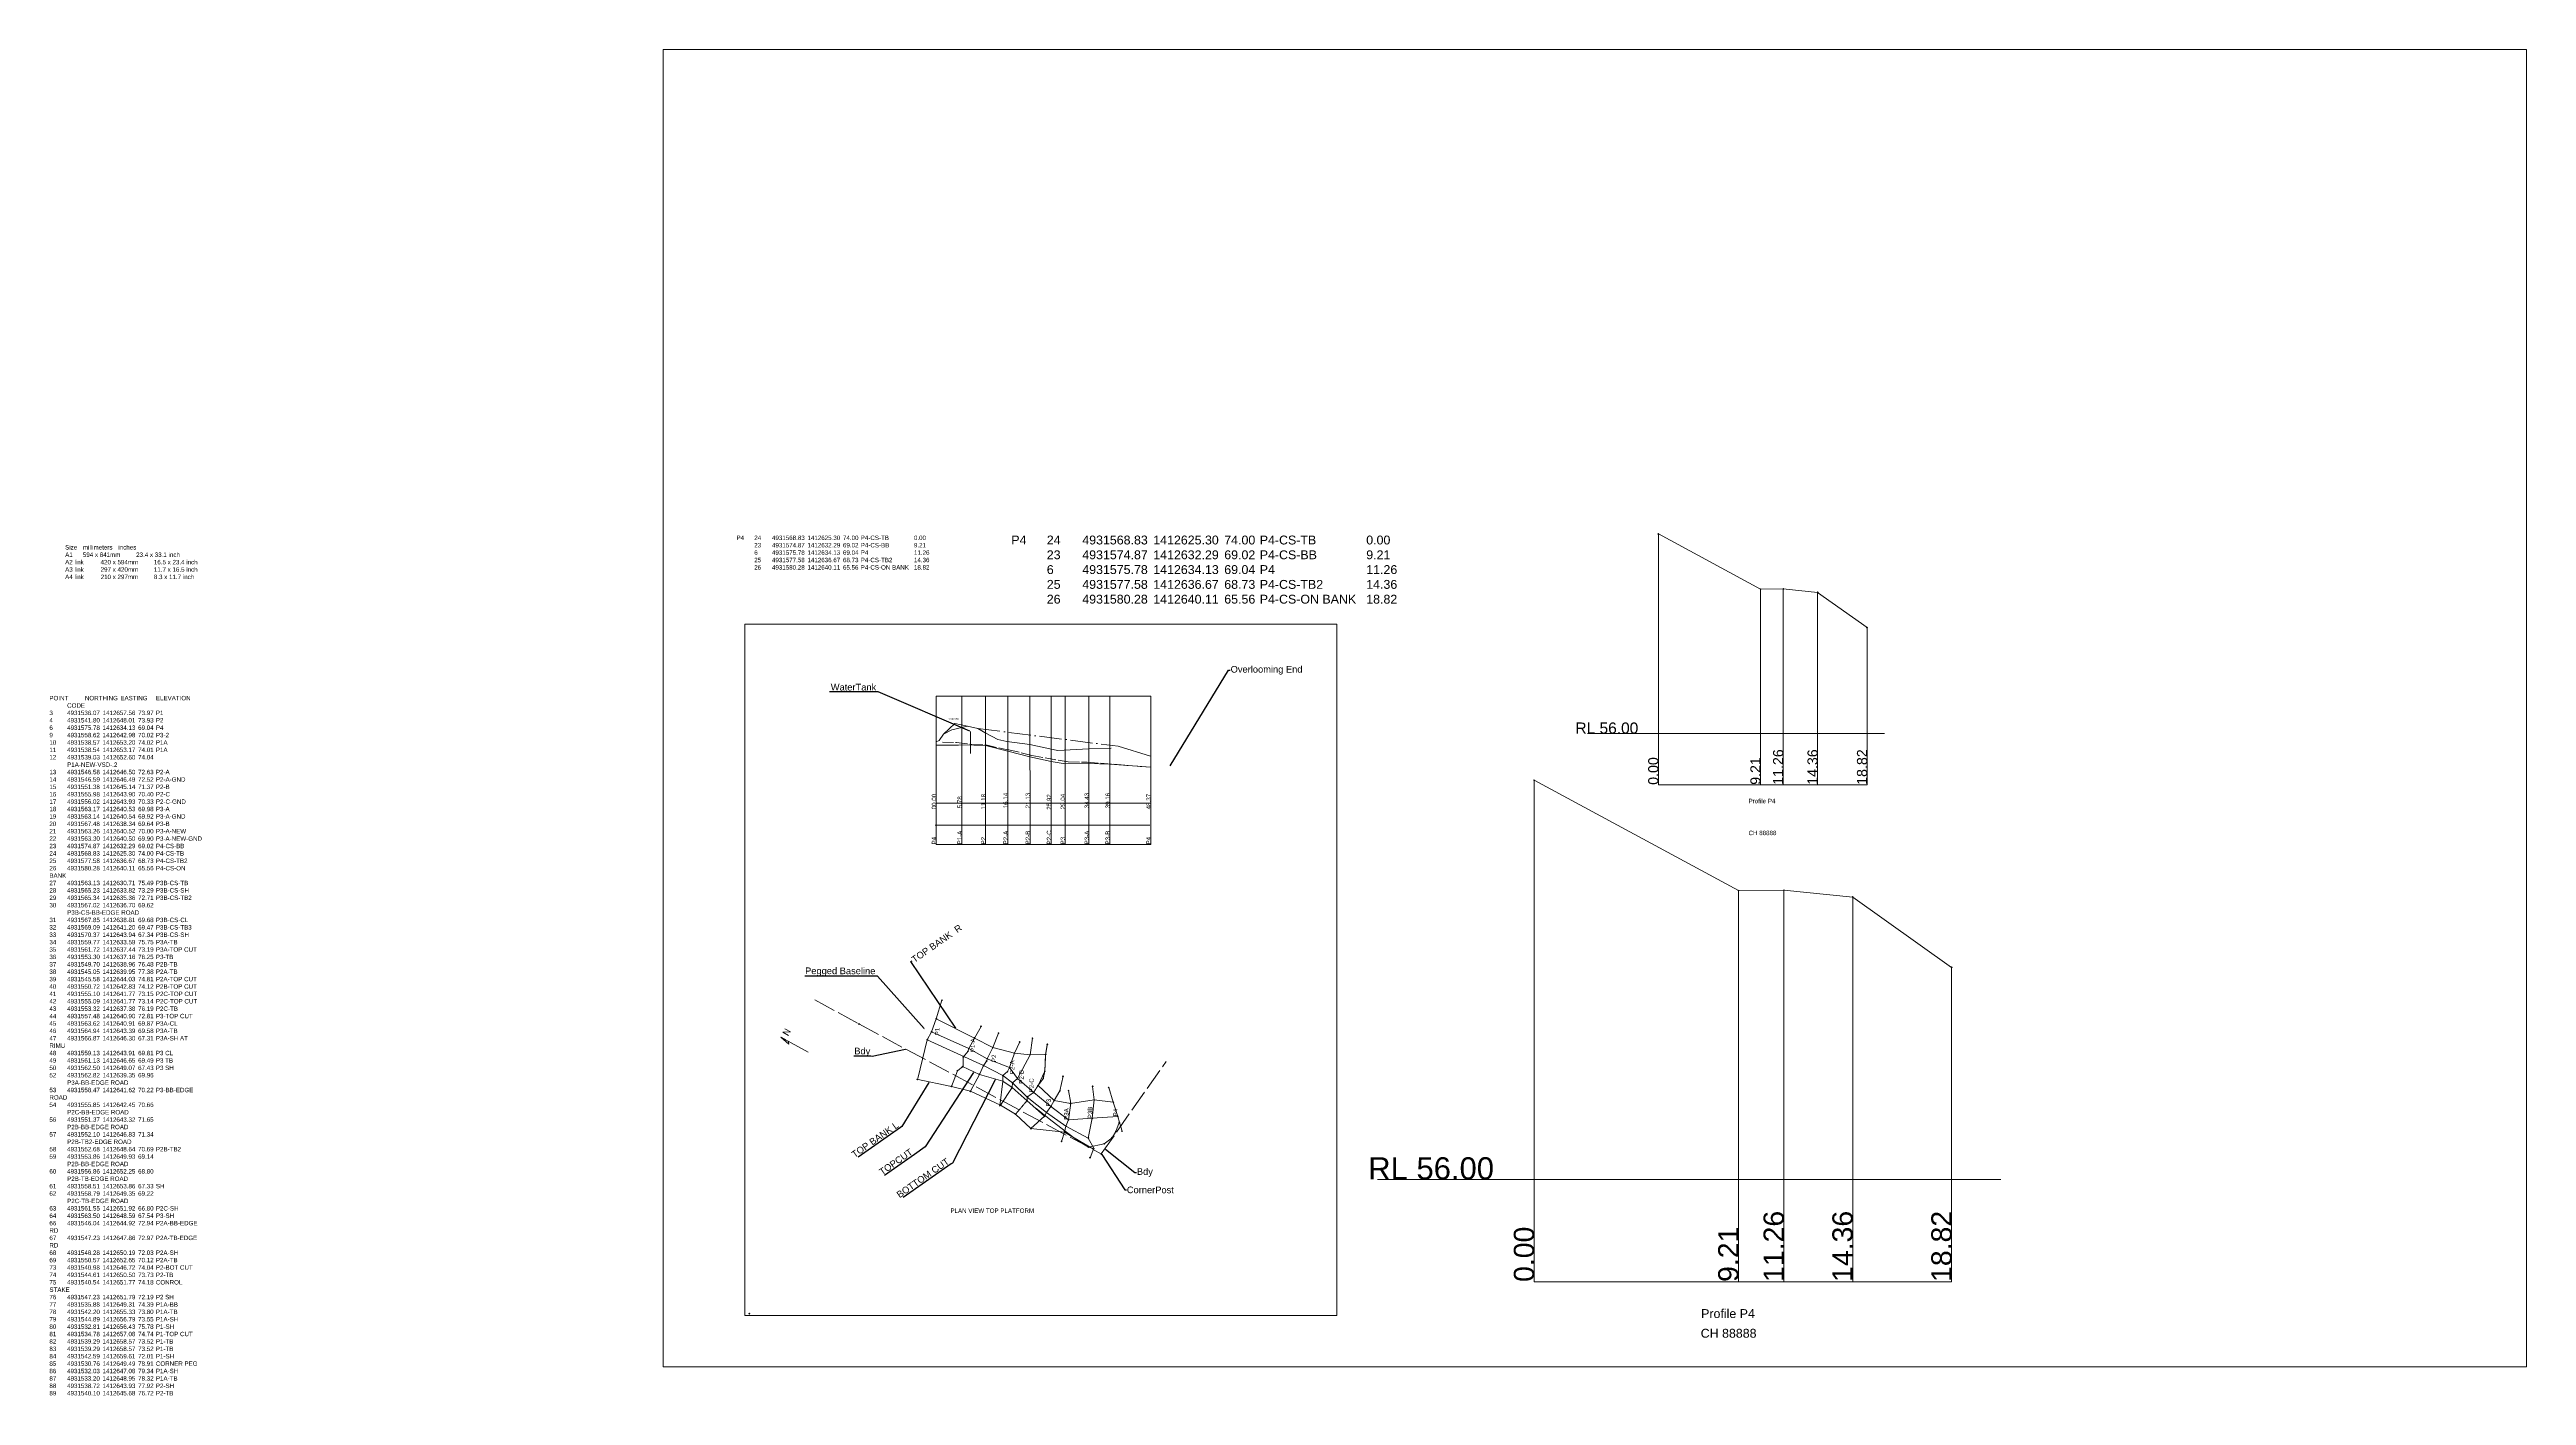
# Model space of a CAD drawing. Extents: x -31393 to 8567496, y -3665 to 8517995.
# Drawn here: x -31393 to 80264, y -3665 to 57020 of the extents above; entities outside this region: 1.
import ezdxf
from ezdxf import colors
from ezdxf.entities.mleader import LeaderData, LeaderLine
from ezdxf.math import Vec2, Vec3

# ---------------------------------------------------------------- set-up
doc = ezdxf.new("R2010")
doc.units = 0
doc.header["$MEASUREMENT"] = 0
doc.header["$PDMODE"] = 35
doc.header["$PDSIZE"] = 20
for name, pattern in [('ACAD_ISO02W100', [15, 12, -3]), ('DASHDOT2', [0.7, 0.5, -0.1, 0, -0.1]), ('DASHED', [0.6, 0.5, -0.1]), ('DASHED2', [0.3, 0.25, -0.05])]:
    doc.linetypes.add(name, pattern=pattern)
doc.layers.get('0').update_dxf_attribs({"linetype": 'CONTINUOUS'})
doc.layers.add('Boundary', color=7, linetype='CONTINUOUS')
doc.layers.add('VIEWPORTS', color=7, linetype='CONTINUOUS')
doc.styles.add('Annotative', font='txt.shx', dxfattribs={"height": 200})
doc.styles.add('MtXpl_arial_ttf_shx', font='arial.ttf.shx')
doc.styles.get("Standard").update_dxf_attribs({"font": 'arial.ttf', "height": 200})

# ---------------------------------------------------------------- blocks, each defined once
blk = doc.blocks.new('thornicroft')
at = {"color": 7, "linetype": 'Continuous', "lineweight": 0, "ltscale": 1000}
blk.add_point((12544.73, 13052.93), dxfattribs=at)
at = {"color": 7, "linetype": 'ACAD_ISO02W100', "lineweight": 0, "style": 'Annotative'}
blk.add_attdef('___STEPHEN__TAYLOR', (12544.73, 13052.93), '', height=200, dxfattribs=at)

msp = doc.modelspace()

# ---------------------------------------------------------------- linework, layer by layer
at = {"color": 7, "linetype": 'Continuous', "lineweight": 0}
for p, q in [((41131, 35178), (41131, 23868)), ((41131, 35178), (41131, 23868)), ((45738, 32688), (45738, 23868)), ((46760, 32698), (46760, 23868)), ((48311, 32543), (48311, 23868)), ((45738, 30198), (45738, 23868)), ((46760, 30218), (46760, 23868)), ((50541, 30958), (50541, 23868)), ((48311, 29908), (48311, 23868)), ((8577, 27858), (8577, 21178)), ((8577, 27858), (18250, 27858)), ((9732, 27858), (9732, 21178)), ((10804, 27858), (10804, 21178)), ((11805, 27858), (11805, 21178)), ((12803, 27858), (12806, 21178)), ((13762, 27858), (13762, 21178)), ((14384, 27858), (14384, 21178)), ((15464, 27858), (15464, 21178)), ((16408, 27858), (16408, 21178)), ((18250, 27858), (18250, 21178)), ((9418, 26638), (8901, 26158)), ((10460, 26410), (9989, 26518)), ((10808, 26204), (10460, 26410)), ((11361, 25910), (10808, 26204)), ((11764, 25818), (11361, 25910)), ((51332, 26178), (37934, 26178)), ((50541, 23868), (50541, 26738)), ((16781, 25604), (18235, 25154)), ((35531, 24076), (35531, 1455)), ((35531, 24076), (35531, 1455)), ((41131, 23868), (50541, 23868)), ((8578, 23046), (18251, 23046)), ((8536, 22054), (18210, 22054)), ((44744, 19096), (44744, 1455)), ((46789, 19116), (46789, 1455)), ((49891, 18806), (49891, 1455)), ((54351, 15636), (54351, 1455)), ((44744, 14116), (44744, 1455)), ((46789, 14156), (46789, 1455)), ((49891, 13536), (49891, 1455)), ((54351, 1455), (54351, 7196)), ((56566, 6076), (28473, 6076)), ((35531, 1455), (54351, 1455))]:
    msp.add_line(p, q, dxfattribs=at)
at = {"color": 7, "linetype": 'Continuous', "lineweight": 0, "ltscale": 1000}
for p, q in [((8577, 21178), (18250, 21178)), ((10296, 12450, -1888), (8580, 13321, -2036)), ((11131, 12021, -1866), (10296, 12450, -1888)), ((12102, 11771, -1884), (11131, 12021, -1866)), ((12813, 11697, -1938), (12102, 11771, -1884))]:
    msp.add_line(p, q, dxfattribs=at)
for points in [[(-3736, 57020), (80264, 57020), (80264, -2380), (-3736, -2380)], [(-43, 31110), (26638, 31110), (26638, -55), (-43, -55)]]:
    msp.add_lwpolyline(points, close=True, dxfattribs=at)
at = {"color": 7, "linetype": 'Continuous', "lineweight": 0}
for points in [[(41131, 35178), (45738, 32688), (46760, 32698), (48311, 32543), (50541, 30958)], [(9989, 26518), (9274, 26352), (8901, 26158), (8711, 25868), (8577, 25805)], [(11764, 25818), (12803, 25680), (13693, 25486), (14058, 25418), (15464, 25494), (16464, 25514)], [(8577, 25650), (9582, 25660), (9732, 25664), (10804, 25642), (11805, 25382), (12803, 25130), (13762, 24922), (14384, 24818), (15464, 24830), (16408, 24792), (18250, 24664)], [(35531, 24076), (44744, 19096), (46789, 19116), (49891, 18806), (54351, 15636)]]:
    msp.add_lwpolyline(points, dxfattribs=at)
at = {"color": 7, "linetype": 'DASHED2', "lineweight": 0, "ltscale": 2000}
for points in [[(8853, 25795), (9493, 25780), (10176, 25682)], [(10176, 25682), (10808, 25664), (11798, 25444)], [(12893, 25186), (11856, 25450), (11798, 25443)], [(12893, 25186), (14529, 24900), (15379, 24886), (18272, 24660)]]:
    msp.add_lwpolyline(points, dxfattribs=at)
at = {"color": 7, "linetype": 'DASHDOT2', "lineweight": 0, "ltscale": 2000}
msp.add_lwpolyline([(9418, 26638), (9989, 26518), (10460, 26410), (16781, 25604)], dxfattribs=at)
at = {"color": 7, "linetype": 'Continuous', "lineweight": 0, "elevation": -15782}
for points in [[(7749, 10630), (8173, 12375), (8370, 12735), (8580, 13321), (8834, 14158)], [(15434, 7939), (14425, 8478), (13550, 9100), (12676, 9790), (12020, 10424), (11583, 10758), (10712, 11210), (8173, 12375)], [(16764, 8917), (15612, 8833), (14538, 8764), (13744, 9370), (12973, 10000), (12243, 10622), (12243, 10622), (11883, 11129), (10876, 11520), (10047, 11972), (8370, 12735)], [(9261, 10270), (9530, 10971), (9792, 11181), (9796, 11594), (10012, 11858), (10047, 11972), (10296, 12450), (10598, 12974)], [(10118, 10050), (10525, 10811), (10712, 11210), (10853, 11417), (10876, 11520), (11131, 12021), (11386, 12671)], [(11479, 9428), (11994, 10223), (12020, 10424), (12243, 10622), (12813, 11697), (12917, 12444)], [(11445, 9399), (11579, 10513), (11583, 10758), (11789, 10939), (11883, 11129), (12102, 11771), (12341, 12273)], [(16560, 9560), (15696, 9665), (14628, 9506), (13895, 9632), (13167, 10312), (13473, 10956), (13509, 11714), (12813, 11697)], [(15672, 7446), (14356, 8214), (12849, 8368), (12153, 9016), (11479, 9428), (10118, 10050), (9261, 10270), (7688, 10599)], [(13457, 8923), (12670, 9627), (11995, 10221), (11579, 10513), (10525, 10811), (9769, 11165)], [(12849, 8368), (13457, 8923), (13550, 9100), (13747, 9370), (13895, 9632), (14156, 10072), (14296, 10729)], [(14227, 7787), (14356, 8214), (14425, 8478), (14538, 8764), (14646, 9509), (14539, 10083)], [(15511, 7053), (15687, 7483), (15434, 7939), (15612, 8833), (15696, 9665), (15626, 10273)], [(16953, 8253), (16833, 8650), (16764, 8917), (16560, 9560), (16352, 10220)]]:
    msp.add_lwpolyline(points, dxfattribs=at)
at = {"color": 7, "linetype": 'Continuous', "lineweight": 0}
msp.add_polyline3d([(13086, 9271, -902), (13801, 8710, -728), (14444, 8210, -434), (14946, 7827, -228), (15438, 7529, -120), (16149, 7683, -286), (16503, 7957, -480), (16672, 8242, -610), (16826, 8650, -846)], dxfattribs=at)
for p in [(41131, 35178), (41131, 35178), (45738, 32688), (46760, 32698), (48311, 32543), (50541, 30958), (35531, 24076), (35531, 24076), (44744, 19096), (46789, 19116), (49891, 18806), (54351, 15636), (8834, 14158, -2670), (8173, 12375, -1978), (8370, 12735, -1974), (8580, 13321, -2036), (10296, 12450, -1888), (10598, 12974, -2314), (11386, 12671, -2320), (12341, 12273, -2296), (12917, 12444, -2422), (9769, 11165, -1240), (9796, 11594, -1858), (10012, 11858, -1854), (10047, 11972, -1846), (10712, 11210, -1790), (10853, 11417, -1782), (10876, 11520, -1808), (11131, 12021, -1866), (12102, 11771, -1884), (12813, 11697, -1938), (13509, 11714, -2022), (13584, 12169, -2316), (7721, 10583, -982), (9261, 10270, -684), (9530, 10971, -1124), (10118, 10050, -632), (10525, 10811, -1144), (11579, 10513, -1220), (11583, 10758, -1738), (11789, 10939, -1778), (11883, 11129, -1820), (11994, 10223, -1152), (11995, 10221, -1154), (12020, 10424, -1650), (12242, 10612, -1702), (12243, 10622, -1716), (13167, 10312, -1514), (13397, 10615, -1644), (13473, 10956, -1954), (14156, 10072, -1376), (14296, 10729, -1758), (14539, 10083, -1344), (15626, 10273, -1072), (16352, 10220, -1380), (11445, 9399, -532), (11479, 9428, -544), (12153, 9016, -486), (12670, 9627, -958), (12676, 9790, -1452), (12973, 10000, -1508), (13457, 8923, -820), (13550, 9100, -1194), (13744, 9370, -1278), (13747, 9370, -1256), (13895, 9632, -1188), (14628, 9506, -1036), (15696, 9665, -1022), (16560, 9560, -1078), (16560, 9560, -1078), (16764, 8917, -988), (12849, 8368, -306), (14356, 8214, -438), (14425, 8478, -974), (14542, 8760, -996), (14946, 7827, -228), (15434, 7939, -904), (15612, 8833, -974), (16503, 7957, -480), (16672, 8242, -610), (16833, 8650, -834), (16953, 8253, -626), (14227, 7787, -198), (15438, 7529, -120), (15511, 7053, 86), (15683, 7459, -118), (16149, 7683, -286)]:
    msp.add_point(p, dxfattribs=at)
at = {"layer": 'Boundary', "color": 7, "linetype": 'DASHED', "lineweight": 0, "ltscale": 2000, "elevation": -15782}
msp.add_lwpolyline([(3100, 14172), (5095, 13086), (16019, 7227), (18943, 11394)], dxfattribs=at)
at = {"layer": 'Boundary', "color": 7, "linetype": 'Continuous', "lineweight": 0}
for p in [(5093, 13089, -15782), (5095, 13086, -15782), (16018, 7228, -15782), (16019, 7227, -15782), (16018, 7224, -15782), (152, 20, -79)]:
    msp.add_point(p, dxfattribs=at)
at = {"layer": 'VIEWPORTS', "color": 7, "linetype": 'ACAD_ISO02W100', "lineweight": 0}
for p, q in [((10119, 26268), (10119, 25280)), ((1578, 12483), (1804, 12359)), ((1804, 12359), (1578, 12483))]:
    msp.add_line(p, q, dxfattribs=at)
at = {"layer": 'VIEWPORTS', "color": 7, "lineweight": 0}
for p, q in [((1578, 12483), (1928, 12173)), ((1928, 12173), (1902, 12306))]:
    msp.add_line(p, q, dxfattribs=at)
msp.add_lwpolyline([(1578, 12483), (2802, 11814)], dxfattribs=at)
at = {"layer": 'VIEWPORTS', "color": 7, "linetype": 'ACAD_ISO02W100', "lineweight": 0, "elevation": -486}
msp.add_lwpolyline([(12153, 9016), (12670, 9627), (12676, 9790), (12973, 10000), (13167, 10312), (13397, 10615), (13473, 10956), (13509, 11714), (13584, 12169)], dxfattribs=at)

# ---------------------------------------------------------------- block references
at = {"layer": 'VIEWPORTS', "color": 7, "linetype": 'ACAD_ISO02W100', "lineweight": 0}
ref = msp.add_blockref('thornicroft', (289, -6506), dxfattribs=dict(at, xscale=-646.3241850300653, yscale=646.3241850300653, zscale=646.3241850300653, rotation=269.068093171572))
ref.add_attrib('___STEPHEN__TAYLOR', '----', (8567468, 7963176), dxfattribs={"layer": '0', "color": 7, "linetype": 'ACAD_ISO02W100', "lineweight": 0, "height": 129264.8, "rotation": 89.06809, "style": 'Annotative'})

# ---------------------------------------------------------------- texts
at = {"color": 7, "linetype": 'Continuous', "lineweight": 0, "style": 'MtXpl_arial_ttf_shx'}
for s, height, p in [('CORNER PEG', 50, (9131, 26812)), ('RL 56.00', 500, (37392, 26178)), ('RL 56.00', 1000, (28053, 6076))]:
    msp.add_text(s, height=height, dxfattribs=at).set_placement(p)
for s, height, p in [('0.00', 458.3, (41131, 23868)), ('9.21', 458.3, (45738, 23868)), ('11.26', 458.3, (46760, 23868)), ('14.36', 458.3, (48311, 23868)), ('18.82', 458.3, (50541, 23868)), ('11.26', 916.7, (46789, 1455)), ('14.36', 916.7, (49891, 1455)), ('18.82', 916.7, (54351, 1455)), ('0.00', 916.7, (35531, 1455)), ('9.21', 916.7, (44744, 1455))]:
    msp.add_text(s, height=height, rotation=90, dxfattribs=at).set_placement(p)
at = {"color": 7, "linetype": 'ACAD_ISO02W100', "lineweight": 0}
for s, p in [('P4                00.00', (8577, 21178)), ('P2                11.18', (10804, 21178)), ('P2-A             16.14', (11805, 21178)), ('P2-B             21.13', (12806, 21178)), ('P3                29.04', (14384, 21178)), ('P3-A             34.43', (15464, 21178)), ('P3-B             39.16', (16408, 21178)), ('P1-A             5.78', (9732, 21178)), ('P2-C            25.92', (13762, 21178)), ('P4                48.37', (18250, 21178))]:
    msp.add_text(s, height=200, rotation=90, dxfattribs=at).set_placement(p)
at = {"color": 7, "linetype": 'Continuous', "lineweight": 0, "ltscale": 1000, "style": 'Annotative'}
msp.add_text('N', height=300, rotation=61.33981, dxfattribs=at).set_placement((1899, 12525))
at = {"color": 7, "linetype": 'Continuous', "lineweight": 0}
for s, p in [('P1', (8725, 12573, -15782)), ('P1-A', (10333, 11816, -15782)), ('P2', (11275, 11365, -15782)), ('P2-A', (12100, 10823, -15782)), ('P2-B', (12515, 10390, -15782)), ('P2-C', (12973, 10000)), ('P3', (13747, 9370, -1256)), ('P3A', (14542, 8760, -996)), ('P3B', (15612, 8833, -974)), ('P4', (16764, 8917, -988))]:
    msp.add_text(s, height=200, rotation=90, dxfattribs=at).set_placement(p)
at = {"color": 7, "linetype": 'Continuous', "lineweight": 0, "insert": (-30690, 34676), "char_height": 200, "width": 9884.65, "attachment_point": 1}
msp.add_mtext('Size^Imillimeters^Iinches\\PA1^I594 x 841mm^I23.4 x 33.1 inch\\PA2 link^I420 x 594mm^I16.5 x 23.4 inch\\PA3 link^I297 x 420mm^I11.7 x 16.5 inch\\PA4 link^I210 x 297mm^I8.3 x 11.7 inch', dxfattribs=at)
at = {"color": 7, "linetype": 'Continuous', "lineweight": 0, "attachment_point": 1}
for s, width, gutter_width, heights, insert, char_height in [('^IP4^I24^I4931568.83 ^I1412625.30 ^I74.00 ^IP4-CS-TB^I^I0.00 \\P^I^I23^I4931574.87 ^I1412632.29 ^I69.02 ^IP4-CS-BB^I^I9.21 \\P^I^I6^I4931575.78 ^I1412634.13 ^I69.04 ^IP4^I^I^I11.26 \\P^I^I25^I4931577.58 ^I1412636.67 ^I68.73 ^IP4-CS-TB2^I^I14.36 \\P^I^I26^I4931580.28 ^I1412640.11 ^I65.56 ^IP4-CS-ON BANK^I18.82 ', 11587.58, 2500, [0], (-1226, 35105), 200), ('^IP4^I24^I4931568.83 ^I1412625.30 ^I74.00 ^IP4-CS-TB^I^I0.00 \\P^I^I23^I4931574.87 ^I1412632.29 ^I69.02 ^IP4-CS-BB^I^I9.21 \\P^I^I6^I4931575.78 ^I1412634.13 ^I69.04 ^IP4^I^I^I11.26 \\P^I^I25^I4931577.58 ^I1412636.67 ^I68.73 ^IP4-CS-TB2^I^I14.36 \\P^I^I26^I4931580.28 ^I1412640.11 ^I65.56 ^IP4-CS-ON BANK^I18.82 ', 20462.65, 5000, [0], (10362, 35105), 400), ('POINT^INORTHING^IEASTING^IELEVATION^ICODE\\P3^I4931536.07 ^I1412657.56 ^I73.97 ^IP1\\P4^I4931541.80 ^I1412648.01 ^I73.93 ^IP2\\P6^I4931575.78 ^I1412634.13 ^I69.04 ^IP4\\P9^I4931558.62 ^I1412642.98 ^I70.02 ^IP3-2\\P10^I4931538.57 ^I1412653.20 ^I74.02 ^IP1A\\P11^I4931538.54 ^I1412653.17 ^I74.01 ^IP1A\\P12^I4931539.03 ^I1412652.60 ^I74.04 ^IP1A-NEW-VSD-.2\\P13^I4931546.58 ^I1412646.50 ^I72.63 ^IP2-A\\P14^I4931546.59 ^I1412646.49 ^I72.52 ^IP2-A-GND\\P15^I4931551.38 ^I1412645.14 ^I71.37 ^IP2-B\\P16^I4931555.98 ^I1412643.90 ^I70.40 ^IP2-C\\P17^I4931556.02 ^I1412643.93 ^I70.33 ^IP2-C-GND\\P18^I4931563.17 ^I1412640.53 ^I69.98 ^IP3-A\\P19^I4931563.14 ^I1412640.54 ^I69.92 ^IP3-A-GND\\P20^I4931567.48 ^I1412638.34 ^I69.64 ^IP3-B\\P21^I4931563.26 ^I1412640.52 ^I70.00 ^IP3-A-NEW\\P22^I4931563.30 ^I1412640.50 ^I69.90 ^IP3-A-NEW-GND\\P23^I4931574.87 ^I1412632.29 ^I69.02 ^IP4-CS-BB\\P24^I4931568.83 ^I1412625.30 ^I74.00 ^IP4-CS-TB\\P25^I4931577.58 ^I1412636.67 ^I68.73 ^IP4-CS-TB2\\P26^I4931580.28 ^I1412640.11 ^I65.56 ^IP4-CS-ON BANK\\P27^I4931563.13 ^I1412630.71 ^I75.49 ^IP3B-CS-TB\\P28^I4931565.23 ^I1412633.82 ^I73.29 ^IP3B-CS-SH\\P29^I4931565.34 ^I1412635.36 ^I72.71 ^IP3B-CS-TB2\\P30^I4931567.02 ^I1412636.70 ^I69.62 ^IP3B-CS-BB-EDGE ROAD\\P31^I4931567.85 ^I1412638.81 ^I69.68 ^IP3B-CS-CL\\P32^I4931569.09 ^I1412641.20 ^I69.47 ^IP3B-CS-TB3\\P33^I4931570.37 ^I1412643.94 ^I67.34 ^IP3B-CS-SH\\P34^I4931559.77 ^I1412633.59 ^I75.75 ^IP3A-TB\\P35^I4931561.72 ^I1412637.44 ^I73.19 ^IP3A-TOP CUT\\P36^I4931553.30 ^I1412637.16 ^I76.25 ^IP3-TB\\P37^I4931549.70 ^I1412638.96 ^I76.48 ^IP2B-TB\\P38^I4931545.05 ^I1412639.95 ^I77.38 ^IP2A-TB\\P39^I4931545.58 ^I1412644.03 ^I74.81 ^IP2A-TOP CUT\\P40^I4931550.72 ^I1412642.83 ^I74.12 ^IP2B-TOP CUT\\P41^I4931555.10 ^I1412641.77 ^I73.15 ^IP2C-TOP CUT\\P42^I4931555.09 ^I1412641.77 ^I73.14 ^IP2C-TOP CUT\\P43^I4931553.32 ^I1412637.38 ^I76.19 ^IP2C-TB\\P44^I4931557.48 ^I1412640.90 ^I72.81 ^IP3-TOP CUT\\P45^I4931563.62 ^I1412640.91 ^I69.87 ^IP3A-CL\\P46^I4931564.94 ^I1412643.39 ^I69.58 ^IP3A-TB\\P47^I4931566.87 ^I1412646.30 ^I67.31 ^IP3A-SH AT RIMU\\P48^I4931559.13 ^I1412643.91 ^I69.81 ^IP3 CL\\P49^I4931561.13 ^I1412646.65 ^I69.49 ^IP3 TB\\P50^I4931562.50 ^I1412649.07 ^I67.43 ^IP3 SH\\P52^I4931562.82 ^I1412639.35 ^I69.96 ^IP3A-BB-EDGE ROAD\\P53^I4931558.47 ^I1412641.62 ^I70.22 ^IP3-BB-EDGE ROAD\\P54^I4931555.85 ^I1412642.45 ^I70.66 ^IP2C-BB-EDGE ROAD\\P56^I4931551.37 ^I1412643.32 ^I71.65 ^IP2B-BB-EDGE ROAD\\P57^I4931552.10 ^I1412646.83 ^I71.34 ^IP2B-TB2-EDGE ROAD\\P58^I4931552.68 ^I1412648.64 ^I70.69 ^IP2B-TB2\\P59^I4931553.86 ^I1412649.93 ^I69.14 ^IP2B-BB-EDGE ROAD\\P60^I4931556.86 ^I1412652.25 ^I68.80 ^IP2B-TB-EDGE ROAD\\P61^I4931558.51 ^I1412653.86 ^I67.33 ^ISH\\P62^I4931558.79 ^I1412649.35 ^I69.22 ^IP2C-TB-EDGE ROAD\\P63^I4931561.55 ^I1412651.92 ^I66.80 ^IP2C-SH\\P64^I4931563.50 ^I1412648.59 ^I67.54 ^IP3-SH\\P66^I4931546.04 ^I1412644.92 ^I72.94 ^IP2A-BB-EDGE RD\\P67^I4931547.23 ^I1412647.86 ^I72.97 ^IP2A-TB-EDGE RD\\P68^I4931548.28 ^I1412650.19 ^I72.03 ^IP2A-SH\\P69^I4931550.57 ^I1412652.65 ^I70.12 ^IP2A-TB\\P73^I4931540.98 ^I1412646.72 ^I74.04 ^IP2-BOT CUT\\P74^I4931544.61 ^I1412650.50 ^I73.73 ^IP2-TB\\P75^I4931540.54 ^I1412651.77 ^I74.18 ^ICONROL STAKE\\P76^I4931547.23 ^I1412651.79 ^I72.19 ^IP2 SH\\P77^I4931535.88 ^I1412649.31 ^I74.39 ^IP1A-BB\\P78^I4931542.20 ^I1412655.33 ^I73.80 ^IP1A-TB\\P79^I4931544.89 ^I1412656.79 ^I73.55 ^IP1A-SH\\P80^I4931532.81 ^I1412656.43 ^I75.78 ^IP1-SH\\P81^I4931534.78 ^I1412657.08 ^I74.74 ^IP1-TOP CUT\\P82^I4931539.29 ^I1412658.57 ^I73.52 ^IP1-TB\\P83^I4931539.29 ^I1412658.57 ^I73.52 ^IP1-TB\\P84^I4931542.59 ^I1412659.61 ^I72.01 ^IP1-SH\\P85^I4931530.76 ^I1412649.49 ^I78.91 ^ICORNER PEG\\P86^I4931532.03 ^I1412647.08 ^I79.34 ^IP1A-SH\\P87^I4931533.20 ^I1412648.95 ^I78.32 ^IP1A-TB\\P88^I4931538.72 ^I1412643.93 ^I77.92 ^IP2-SH\\P89^I4931540.10 ^I1412645.68 ^I76.72 ^IP2-TB', 6533.35, 200, [0], (-31400, 27878, -15782), 200), ('Profile P4', 4372.3, 6.25, [0], (45197, 23238), 200), ('CH 88888', 4372.3, 6.25, [0], (45197, 21798), 200), ('PLAN VIEW TOP PLATFORM', 7089.44, 200, [40], (9218, 4766, -15782), 200), ('Profile P4', 8744.6, 12.5, [0], (43059, 227), 400), ('CH 88888', 8744.6, 12.5, [0], (43040, -660), 400)]:
    msp.add_mtext_dynamic_manual_height_columns(s, width=width, gutter_width=gutter_width, heights=heights, dxfattribs=dict(at, insert=insert, char_height=char_height))

# ---------------------------------------------------------------- leaders
at = {"color": 7, "linetype": 'Continuous', "lineweight": 0, "ltscale": 1000}
ml = msp.add_multileader_mtext('Standard', dxfattribs=at)
ml.set_content('Overlooming End', color=7, style='MtXpl_arial_ttf_shx')
ml.set_leader_properties()
ml.build(insert=Vec2(0, 0))
ml.multileader.update_dxf_attribs({"text_right_attachment_type": 6, "dogleg_length": 72, "arrow_head_size": 36})
ctx = ml.context
ctx.base_point, ctx.char_height, ctx.arrow_head_size, ctx.landing_gap_size, ctx.plane_origin = Vec3(21832, 29033), 300, 36, 18, Vec3(23684, 27350)
ctx.right_attachment = 6
notes = []
notes.append((ctx, [(1, (1, 1, 0), (21760, 29033), (1, 0), 72, [(0, [(19101, 24688)], 0, [])])]))
ctx.mtext.insert, ctx.mtext.flow_direction = Vec3(21850, 29227), 5
ml = msp.add_multileader_mtext('Standard', dxfattribs=at)
ml.set_content('WaterTank', color=7, style='MtXpl_arial_ttf_shx')
ml.set_leader_properties()
ml.build(insert=Vec2(0, 0))
ml.multileader.update_dxf_attribs({"text_right_attachment_type": 6, "dogleg_length": 72, "arrow_head_size": 36})
ctx = ml.context
ctx.base_point, ctx.char_height, ctx.arrow_head_size, ctx.landing_gap_size, ctx.plane_origin = Vec3(3835, 28269), 300, 36, 18, Vec3(8231, 27054)
ctx.right_attachment, ctx.text_align_type = 6, 2
notes.append((ctx, [(0, (1, 1, 0), (5963, 28061), (-1, 0), 72, [(0, [(10119, 26268)], 0, [])])]))
ctx.mtext.insert, ctx.mtext.alignment, ctx.mtext.flow_direction = Vec3(5873, 28421), 3, 5
ml = msp.add_multileader_mtext('Standard', dxfattribs=at)
ml.set_content('TOP BANK  R', color=7, style='MtXpl_arial_ttf_shx')
ml.set_leader_properties()
ml.build(insert=Vec2(0, 0))
ml.multileader.update_dxf_attribs({"text_right_attachment_type": 6, "dogleg_length": 72, "arrow_head_size": 36})
ctx = ml.context
ctx.base_point, ctx.char_height, ctx.arrow_head_size, ctx.landing_gap_size, ctx.plane_origin, ctx.plane_x_axis, ctx.plane_y_axis = Vec3(7499, 15939, -15782), 300, 36, 18, Vec3(12447, 17667, -15782), Vec3(0.8191604, 0.5735645), Vec3(-0.5735645, 0.8191604)
ctx.right_attachment = 6
notes.append((ctx, [(1, (1, 1, 0), (7440, 15898, -15782), (0.8191604, 0.5735645), 72, [(0, [(9486, 12861, -15782)], 0, [])])]))
ctx.mtext.insert, ctx.mtext.text_direction, ctx.mtext.rotation, ctx.mtext.flow_direction = Vec3(7426, 16074, -15782), Vec3(0.8191604, 0.5735645), 0.6108507, 5
ml = msp.add_multileader_mtext('Standard', dxfattribs=at)
ml.set_content('Pegged Baseline', color=7, style='MtXpl_arial_ttf_shx')
ml.set_leader_properties()
ml.build(insert=Vec2(0, 0))
ml.multileader.update_dxf_attribs({"text_right_attachment_type": 6, "dogleg_length": 0.36, "arrow_head_size": 36})
ctx = ml.context
ctx.base_point, ctx.char_height, ctx.arrow_head_size, ctx.landing_gap_size, ctx.plane_origin, ctx.plane_x_axis, ctx.plane_y_axis = Vec3(2676, 15439, -15782), 300, 36, 18, Vec3(7299, 15568, -15782), Vec3(0.999999, -0.0014232), Vec3(0.0014232, 0.999999)
ctx.right_attachment, ctx.text_align_type = 6, 2
notes.append((ctx, [(0, (1, 1, 0), (5924, 15241, -15782), (-0.999999, 0.0014232), 72, [(0, [(8065, 12850, -15782)], 0, [])])]))
ctx.mtext.insert, ctx.mtext.text_direction, ctx.mtext.rotation, ctx.mtext.alignment, ctx.mtext.flow_direction = Vec3(5835, 15628, -15782), Vec3(0.999999, -0.0014232), 6.2817621, 3, 5
ml = msp.add_multileader_mtext('Standard', dxfattribs=at)
ml.set_content('Bdy', color=7, style='MtXpl_arial_ttf_shx')
ml.set_leader_properties()
ml.build(insert=Vec2(0, 0))
ml.multileader.update_dxf_attribs({"text_right_attachment_type": 6, "dogleg_length": 72, "arrow_head_size": 36})
ctx = ml.context
ctx.base_point, ctx.char_height, ctx.arrow_head_size, ctx.landing_gap_size, ctx.plane_origin, ctx.plane_x_axis, ctx.plane_y_axis = Vec3(4857, 11822, -15782), 300, 36, 18, Vec3(7223, 11945, -15782), Vec3(0.999999, -0.0014232), Vec3(0.0014232, 0.999999)
ctx.right_attachment, ctx.text_align_type = 6, 2
notes.append((ctx, [(0, (1, 1, 0), (5695, 11626, -15782), (-0.999999, 0.0014232), 72, [(0, [(7223, 11945, -15782)], 0, [])])]))
ctx.mtext.insert, ctx.mtext.text_direction, ctx.mtext.rotation, ctx.mtext.alignment, ctx.mtext.flow_direction = Vec3(5605, 12015, -15782), Vec3(0.999999, -0.0014232), 6.2817621, 3, 5
ml = msp.add_multileader_mtext('Standard', dxfattribs=at)
ml.set_content('TOP BANK L', color=7, style='MtXpl_arial_ttf_shx')
ml.set_leader_properties()
ml.build(insert=Vec2(0, 0))
ml.multileader.update_dxf_attribs({"text_right_attachment_type": 6, "dogleg_length": 72, "arrow_head_size": 36})
ctx = ml.context
ctx.base_point, ctx.char_height, ctx.arrow_head_size, ctx.landing_gap_size, ctx.plane_origin, ctx.plane_x_axis, ctx.plane_y_axis = Vec3(4850, 7186, -15782), 300, 36, 18, Vec3(8268, 10478, -15782), Vec3(0.8191604, 0.5735645), Vec3(-0.5735645, 0.8191604)
ctx.right_attachment, ctx.text_align_type = 6, 2
notes.append((ctx, [(0, (1, 1, 0), (7026, 8456, -15782), (-0.8191604, -0.5735645), 72, [(0, [(8268, 10478, -15782)], 0, [])])]))
ctx.mtext.insert, ctx.mtext.text_direction, ctx.mtext.rotation, ctx.mtext.alignment, ctx.mtext.flow_direction = Vec3(6746, 8700, -15782), Vec3(0.8191604, 0.5735645), 0.6108507, 3, 5
ml = msp.add_multileader_mtext('Standard', dxfattribs=at)
ml.set_content('TOPCUT', color=7, style='MtXpl_arial_ttf_shx')
ml.set_leader_properties()
ml.build(insert=Vec2(0, 0))
ml.multileader.update_dxf_attribs({"text_right_attachment_type": 6, "dogleg_length": 72, "arrow_head_size": 36})
ctx = ml.context
ctx.base_point, ctx.char_height, ctx.arrow_head_size, ctx.landing_gap_size, ctx.plane_origin, ctx.plane_x_axis, ctx.plane_y_axis = Vec3(6050, 6369, -15782), 300, 36, 18, Vec3(10278, 10927, -15782), Vec3(0.8191604, 0.5735645), Vec3(-0.5735645, 0.8191604)
ctx.right_attachment, ctx.text_align_type = 6, 2
notes.append((ctx, [(0, (1, 1, 0), (8086, 7542, -15782), (-0.8191604, -0.5735645), 594, [(0, [(10278, 10927, -15782)], 0, [])])]))
ctx.mtext.insert, ctx.mtext.text_direction, ctx.mtext.rotation, ctx.mtext.width, ctx.mtext.defined_height, ctx.mtext.alignment, ctx.mtext.flow_direction = Vec3(7378, 7486, -15782), Vec3(0.8191604, 0.5735645), 0.6108507, 1646.03, 731, 3, 5
ml = msp.add_multileader_mtext('Standard', dxfattribs=at)
ml.set_content('BOTTOM CUT', color=7, style='MtXpl_arial_ttf_shx')
ml.set_leader_properties()
ml.build(insert=Vec2(0, 0))
ml.multileader.update_dxf_attribs({"text_right_attachment_type": 6, "dogleg_length": 72, "arrow_head_size": 36})
ctx = ml.context
ctx.base_point, ctx.char_height, ctx.arrow_head_size, ctx.landing_gap_size, ctx.plane_origin, ctx.plane_x_axis, ctx.plane_y_axis = Vec3(6810, 5322, -15782), 300, 36, 18, Vec3(10547, 8837, -15782), Vec3(0.8191604, 0.5735645), Vec3(-0.5735645, 0.8191604)
ctx.right_attachment, ctx.text_align_type = 6, 2
notes.append((ctx, [(0, (1, 1, 0), (9305, 6816, -15782), (-0.8191604, -0.5735645), 72, [(0, [(11258, 10604, -15782)], 0, [])])]))
ctx.mtext.insert, ctx.mtext.text_direction, ctx.mtext.rotation, ctx.mtext.alignment, ctx.mtext.flow_direction = Vec3(9024, 7059, -15782), Vec3(0.8191604, 0.5735645), 0.6108507, 3, 5
ml = msp.add_multileader_mtext('Standard', dxfattribs=at)
ml.set_content('CornerPost', color=7, style='MtXpl_arial_ttf_shx')
ml.set_leader_properties()
ml.build(insert=Vec2(0, 0))
ml.multileader.update_dxf_attribs({"text_right_attachment_type": 6, "dogleg_length": 72, "arrow_head_size": 36})
ctx = ml.context
ctx.base_point, ctx.char_height, ctx.arrow_head_size, ctx.landing_gap_size, ctx.plane_origin, ctx.plane_x_axis, ctx.plane_y_axis = Vec3(17153, 5603, -15782), 300, 36, 18, Vec3(20066, 8603, -15782), Vec3(0.999999, -0.0014232), Vec3(0.0014232, 0.999999)
ctx.right_attachment = 6
notes.append((ctx, [(1, (1, 1, 0), (17081, 5603, -15782), (0.999999, -0.0014232), 72, [(0, [(16018, 7224, -15782)], 0, [])])]))
ctx.mtext.insert, ctx.mtext.text_direction, ctx.mtext.rotation, ctx.mtext.flow_direction = Vec3(17171, 5756, -15782), Vec3(0.999999, -0.0014232), 6.2817621, 5
ml = msp.add_multileader_mtext('Standard', dxfattribs=at)
ml.set_content('Bdy', color=7, style='MtXpl_arial_ttf_shx')
ml.set_leader_properties()
ml.build(insert=Vec2(0, 0))
ml.multileader.update_dxf_attribs({"text_right_attachment_type": 6, "dogleg_length": 72, "arrow_head_size": 36})
ctx = ml.context
ctx.base_point, ctx.char_height, ctx.arrow_head_size, ctx.landing_gap_size, ctx.plane_origin, ctx.plane_x_axis, ctx.plane_y_axis = Vec3(17605, 6388, -15782), 300, 36, 18, Vec3(20185, 9052, -15782), Vec3(0.999999, -0.0014232), Vec3(0.0014232, 0.999999)
ctx.right_attachment = 6
notes.append((ctx, [(1, (1, 1, 0), (17533, 6388, -15782), (0.999999, -0.0014232), 72, [(0, [(16184, 7462, -15782)], 0, [])])]))
ctx.mtext.insert, ctx.mtext.text_direction, ctx.mtext.rotation, ctx.mtext.flow_direction = Vec3(17623, 6582, -15782), Vec3(0.999999, -0.0014232), 6.2817621, 5
for ctx, leaders in notes:
    for number, flags, end, landing, length, lines in leaders:
        leader = LeaderData()
        leader.index, (leader.has_last_leader_line, leader.has_dogleg_vector, leader.attachment_direction) = number, flags
        leader.last_leader_point, leader.dogleg_vector, leader.dogleg_length = Vec3(end), Vec3(landing), length
        for number, points, colour, breaks in lines:
            line = LeaderLine()
            line.index, line.vertices, line.color, line.breaks = number, Vec3.list(points), colors.encode_raw_color(colour), breaks
            leader.lines.append(line)
        ctx.leaders.append(leader)

doc.saveas('drawing.dxf')
